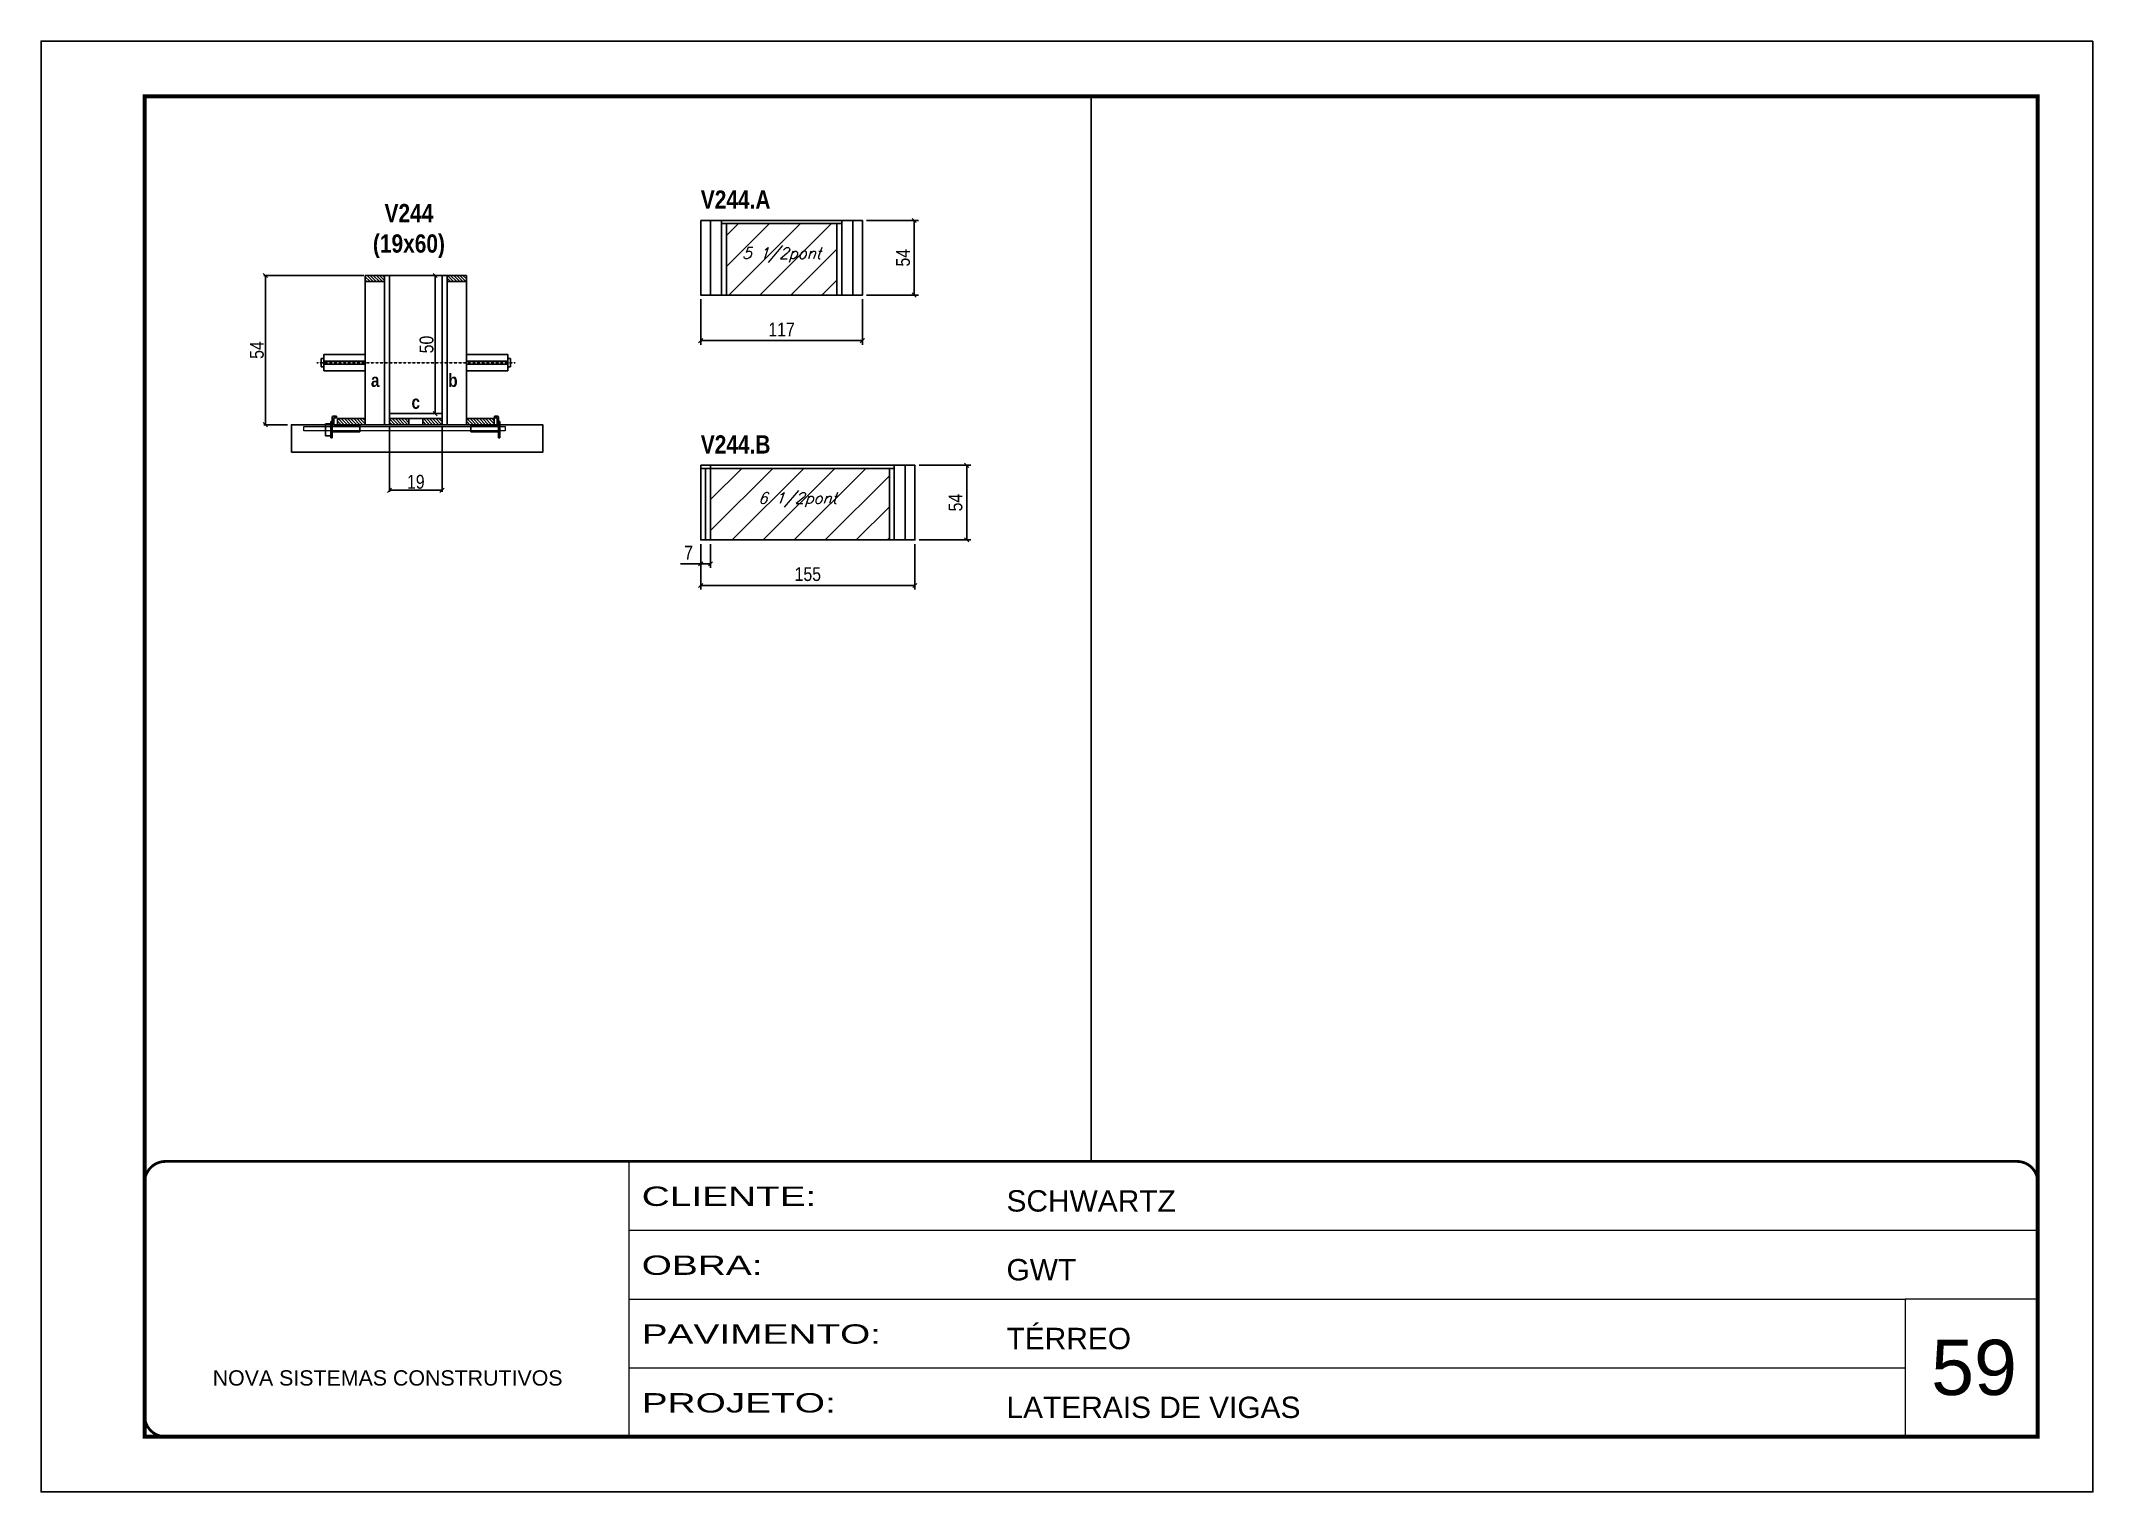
# Model space of a CAD drawing. Extents: x 2603 to 22413, y 1253 to 30260.
# Drawn here: x 5773 to 7258, y 12739 to 13789 of the extents above; entities that cross this region are included whole.
import ezdxf

# ---------------------------------------------------------------- set-up
doc = ezdxf.new("R2010")
doc.units = 0
for name, pattern in [('CONTINUO', [0]), ('DASHED', [0.75, 0.5, -0.25]), ('HIDDEN', [0.375, 0.25, -0.125])]:
    doc.linetypes.add(name, pattern=pattern)
for name, color, linetype in [('barrote', 251, 'Continuous'), ('COTA', 241, 'Continuous'), ('detalhes', 4, 'Continuous'), ('NOMENCLATURA', 7, 'Continuous'), ('Painéis', 200, 'Continuous'), ('presilha', 1, 'Continuous'), ('SARR_2.2x10', 60, 'Continuous'), ('SARR_2.2x7', 40, 'Continuous'), ('SARR_3.5x7', 81, 'Continuous'), ('TENSOR', 3, 'Continuous'), ('texto', 7, 'Continuous')]:
    doc.layers.add(name, color=color, linetype=linetype)
for name, color, linetype, lineweight in [('CARIMBO', 255, 'Continuous', 9), ('CONCRETO', 251, 'Continuous', 25), ('Folhas', 255, 'Continuous', 9), ('Hachura', 251, 'Continuous', 9), ('SARRAFO DE PRESSAO', 251, 'DASHED', 9), ('SCO-___-LAJ', 2, 'Continuous', 0)]:
    doc.layers.add(name, color=color, linetype=linetype, lineweight=lineweight)
doc.layers.add('Laje_Perimetro', color=7, linetype='Continuous', plot=False)
doc.styles.add('ARIAL', font='arial.ttf')
doc.styles.add('COTA TECNICA', font='techl___.ttf', dxfattribs={"height": 10})
doc.styles.add('COTA TECNICA 2X', font='techl___.ttf', dxfattribs={"height": 10})
doc.styles.add('Romans', font='romans.shx')
doc.styles.add('TECNICA', font='techb___.ttf', dxfattribs={"height": 10})
doc.styles.add('Tecnologia', font='')
doc.styles.get('Tecnologia').set_extended_font_data('Forgotten Futurist')
doc.dimstyles.new('PAINEL', dxfattribs={"dimtxt": 10, "dimasz": 3, "dimexe": 3, "dimexo": 3, "dimgap": 3, "dimtad": 1, "dimdec": 1, "dimzin": 12, "dimdsep": 46, "dimtxsty": 'COTA TECNICA', "dimblk1": 'OBLIQUE', "dimblk2": 'OBLIQUE', "dimsah": 1, "dimcen": 0.9, "dimclrd": 4, "dimclre": 4, "dimclrt": 240, "dimadec": 1, "dimazin": 3, "dimtfac": 1, "dimtdec": 1, "dimtmove": 0, "dimatfit": 3, "dimfxl": 1, "dimtolj": 1, "dimtzin": 12, "dimarcsym": 0})
doc.dimstyles.new('SECAO', dxfattribs={"dimscale": 0.333333, "dimtxt": 5, "dimasz": 9, "dimexe": 3, "dimexo": 3, "dimgap": 3, "dimtad": 1, "dimdec": 1, "dimlfac": 0.5, "dimzin": 12, "dimdsep": 46, "dimtxsty": 'COTA TECNICA 2X', "dimblk1": 'OBLIQUE', "dimblk2": 'OBLIQUE', "dimsah": 1, "dimcen": 0.9, "dimclrd": 4, "dimclre": 4, "dimclrt": 240, "dimadec": 1, "dimazin": 3, "dimtfac": 1, "dimtdec": 1, "dimtmove": 0, "dimatfit": 3, "dimfxl": 1, "dimtolj": 1, "dimtzin": 12, "dimarcsym": 0})
pattern_1 = [(135, (39260.7629, -110000.6671), (-1.122532015, -1.122532015), [])]

msp = doc.modelspace()

# ---------------------------------------------------------------- texts
at = {"layer": 'CARIMBO', "style": 'ARIAL'}
msp.add_text('59', height=40, dxfattribs=at).set_placement((7140.83, 12809.27))
at = {"layer": 'detalhes', "style": 'TECNICA'}
for s, p in [('a', (6011.75, 13538.84)), ('b', (6067.72, 13538.83)), ('c', (6041.09, 13522.97))]:
    msp.add_text(s, height=9.6, dxfattribs=at).set_placement(p)
at = {"layer": 'NOMENCLATURA', "style": 'TECNICA'}
for s, p in [('V244.A', (6250.44, 13667.8)), ('V244.B', (6250.44, 13490.61))]:
    msp.add_text(s, height=13.2, dxfattribs=at).set_placement(p)
at = {"layer": 'NOMENCLATURA', "insert": (6039.22, 13671.2), "char_height": 13.2, "attachment_point": 2, "style": 'TECNICA'}
msp.add_mtext_dynamic_manual_height_columns('V244\\P(19x60)', width=300.2766, gutter_width=1, heights=[0], dxfattribs=at)
at = {"layer": 'texto', "color": 2, "char_height": 8, "attachment_point": 5, "style": 'Romans'}
for s, insert in [('{\\Q19;\\C256;5 1/2pont}', (6308.94, 13634.28)), ('{\\Q19;\\C256;6 1/2pont}', (6320.44, 13457.09))]:
    msp.add_mtext(s, dxfattribs=dict(at, insert=insert))

# ---------------------------------------------------------------- blocks, each defined once
blk = doc.blocks.new('9999999999')
at = {"color": 30, "linetype": 'CONTINUO'}
for p, q in [((98564.6, 34230.2), (98564.6, 34429.4)), ((98564.6, 34379.6), (99584, 34379.6)), ((98564.6, 34329.8), (99488, 34329.8)), ((99584, 34329.8), (99488, 34329.8)), ((99488, 34329.8), (99488, 34230.2)), ((98564.6, 34280), (99488, 34280))]:
    blk.add_line(p, q, dxfattribs=at)
at = {"color": 30, "linetype": 'CONTINUO', "const_width": 2}
blk.add_lwpolyline([(99584, 34230.2), (99584, 34414.4, 0.414214), (99569, 34429.4), (98229, 34429.4, 0.414214), (98214, 34414.4), (98214, 34245.2, 0.414214), (98229, 34230.2), (99584, 34230.2)], format="xyb", dxfattribs=at)
at = {"layer": 'Folhas'}
blk.add_lwpolyline([(98139, 34190.2), (99624, 34190.2), (99624, 35240.2), (98139, 35240.2)], close=True, dxfattribs=at)
at = {"layer": 'Folhas', "color": 30, "const_width": 3}
blk.add_lwpolyline([(98214, 34230.2), (99584, 34230.2), (99584, 35200.2), (98214, 35200.2)], close=True, dxfattribs=at)
at = {"color": 7, "linetype": 'Continuous', "ltscale": 5, "style": 'ARIAL'}
for s, height, p in [('SCHWARTZ', 15.48, (98837.7, 34393.1)), ('GWT', 15.48, (98837.7, 34343.3)), ('TÉRREO', 15.48, (98837.7, 34293.5)), ('NOVA SISTEMAS CONSTRUTIVOS', 11.059, (98263.2, 34267.2)), ('LATERAIS DE VIGAS', 15.483, (98837.7, 34243.7))]:
    blk.add_text(s, height=height, dxfattribs=at).set_placement(p)
at = {"layer": 'Folhas', "color": 7, "style": 'Tecnologia', "width": 1.5}
for s, p in [('CLIENTE:', (98573.7, 34397.2)), ('OBRA:', (98573.7, 34347.3)), ('PAVIMENTO:', (98573.7, 34297.5)), ('PROJETO:', (98573.7, 34247.7))]:
    blk.add_text(s, height=14, dxfattribs=at).set_placement(p)
blk = doc.blocks.new('_Oblique')
at = {"color": 0, "linetype": 'ByBlock', "lineweight": -2}
blk.add_line((-0.5, -0.5), (0.5, 0.5), dxfattribs=at)
blk = doc.blocks.new('*D1529')
at = {"layer": 'COTA', "color": 4, "linetype": 'ByBlock', "lineweight": -2, "transparency": 16777216}
for p, q in [((6250.4, 13602.3), (6250.4, 13569.3)), ((6367.4, 13602.3), (6367.4, 13569.3)), ((6367.4, 13572.3), (6250.4, 13572.3))]:
    blk.add_line(p, q, dxfattribs=at)
at = {"layer": 'Defpoints', "color": 0, "linetype": 'ByBlock', "transparency": 16777216}
for p in [(6250.4, 13605.3), (6367.4, 13605.3), (6250.4, 13572.3)]:
    blk.add_point(p, dxfattribs=at)
at = {"layer": 'COTA', "color": 4, "linetype": 'ByBlock', "lineweight": -2, "transparency": 16777216, "xscale": 3, "yscale": 3, "zscale": 3, "rotation": 180}
blk.add_blockref('_Oblique', (6250.4, 13572.3), dxfattribs=at)
at = {"layer": 'COTA', "color": 4, "linetype": 'ByBlock', "lineweight": -2, "transparency": 16777216, "xscale": 3, "yscale": 3, "zscale": 3}
blk.add_blockref('_Oblique', (6367.4, 13572.3), dxfattribs=at)
at = {"layer": 'COTA', "color": 240, "linetype": 'ByBlock', "transparency": 16777216, "insert": (6308.9, 13580.4), "char_height": 10, "attachment_point": 5, "style": 'COTA TECNICA'}
blk.add_mtext('\\A1;117', dxfattribs=at)
blk = doc.blocks.new('*D1530')
at = {"layer": 'COTA', "color": 4, "linetype": 'ByBlock', "lineweight": -2, "transparency": 16777216}
for p, q in [((6370.4, 13659.3), (6407.9, 13659.3)), ((6404.9, 13659.3), (6404.9, 13605.3)), ((6370.4, 13605.3), (6407.9, 13605.3))]:
    blk.add_line(p, q, dxfattribs=at)
at = {"layer": 'Defpoints', "color": 0, "linetype": 'ByBlock', "transparency": 16777216}
for p in [(6367.4, 13659.3), (6367.4, 13605.3), (6404.9, 13605.3)]:
    blk.add_point(p, dxfattribs=at)
at = {"layer": 'COTA', "color": 4, "linetype": 'ByBlock', "lineweight": -2, "transparency": 16777216, "xscale": 3, "yscale": 3, "zscale": 3}
for p, rotation in [((6404.9, 13659.3), 90), ((6404.9, 13605.3), 270)]:
    blk.add_blockref('_Oblique', p, dxfattribs=dict(at, rotation=rotation))
at = {"layer": 'COTA', "color": 240, "linetype": 'ByBlock', "transparency": 16777216, "insert": (6396.8, 13632.3), "char_height": 10, "attachment_point": 5, "rotation": 90, "style": 'COTA TECNICA'}
blk.add_mtext('\\A1;54', dxfattribs=at)
blk = doc.blocks.new('*D1531')
at = {"layer": 'COTA', "color": 4, "linetype": 'ByBlock', "lineweight": -2, "transparency": 16777216}
for p, q in [((6250.4, 13425.1), (6250.4, 13392.1)), ((6405.4, 13425.1), (6405.4, 13392.1)), ((6405.4, 13395.1), (6250.4, 13395.1))]:
    blk.add_line(p, q, dxfattribs=at)
at = {"layer": 'Defpoints', "color": 0, "linetype": 'ByBlock', "transparency": 16777216}
for p in [(6250.4, 13428.1), (6405.4, 13428.1), (6250.4, 13395.1)]:
    blk.add_point(p, dxfattribs=at)
at = {"layer": 'COTA', "color": 4, "linetype": 'ByBlock', "lineweight": -2, "transparency": 16777216, "xscale": 3, "yscale": 3, "zscale": 3, "rotation": 180}
blk.add_blockref('_Oblique', (6250.4, 13395.1), dxfattribs=at)
at = {"layer": 'COTA', "color": 4, "linetype": 'ByBlock', "lineweight": -2, "transparency": 16777216, "xscale": 3, "yscale": 3, "zscale": 3}
blk.add_blockref('_Oblique', (6405.4, 13395.1), dxfattribs=at)
at = {"layer": 'COTA', "color": 240, "linetype": 'ByBlock', "transparency": 16777216, "insert": (6327.9, 13403.3), "char_height": 10, "attachment_point": 5, "style": 'COTA TECNICA'}
blk.add_mtext('\\A1;155', dxfattribs=at)
blk = doc.blocks.new('*D1532')
at = {"layer": 'COTA', "color": 4, "linetype": 'ByBlock', "lineweight": -2, "transparency": 16777216}
for p, q in [((6408.4, 13482.1), (6445.9, 13482.1)), ((6442.9, 13482.1), (6442.9, 13428.1)), ((6408.4, 13428.1), (6445.9, 13428.1))]:
    blk.add_line(p, q, dxfattribs=at)
at = {"layer": 'Defpoints', "color": 0, "linetype": 'ByBlock', "transparency": 16777216}
for p in [(6405.4, 13482.1), (6405.4, 13428.1), (6442.9, 13428.1)]:
    blk.add_point(p, dxfattribs=at)
at = {"layer": 'COTA', "color": 4, "linetype": 'ByBlock', "lineweight": -2, "transparency": 16777216, "xscale": 3, "yscale": 3, "zscale": 3}
for p, rotation in [((6442.9, 13482.1), 90), ((6442.9, 13428.1), 270)]:
    blk.add_blockref('_Oblique', p, dxfattribs=dict(at, rotation=rotation))
at = {"layer": 'COTA', "color": 240, "linetype": 'ByBlock', "transparency": 16777216, "insert": (6434.8, 13455.1), "char_height": 10, "attachment_point": 5, "rotation": 90, "style": 'COTA TECNICA'}
blk.add_mtext('\\A1;54', dxfattribs=at)
blk = doc.blocks.new('*D1533')
at = {"layer": 'COTA', "color": 4, "linetype": 'ByBlock', "lineweight": -2, "transparency": 16777216}
for p, q in [((6250.4, 13425.1), (6250.4, 13407.8)), ((6257.4, 13425.1), (6257.4, 13407.8)), ((6250.4, 13410.8), (6235.7, 13410.8)), ((6257.4, 13410.8), (6250.4, 13410.8))]:
    blk.add_line(p, q, dxfattribs=at)
at = {"layer": 'Defpoints', "color": 0, "linetype": 'ByBlock', "transparency": 16777216}
for p in [(6250.4, 13428.1), (6257.4, 13428.1), (6250.4, 13410.8)]:
    blk.add_point(p, dxfattribs=at)
at = {"layer": 'COTA', "color": 4, "linetype": 'ByBlock', "lineweight": -2, "transparency": 16777216, "xscale": 3, "yscale": 3, "zscale": 3, "rotation": 180}
blk.add_blockref('_Oblique', (6250.4, 13410.8), dxfattribs=at)
at = {"layer": 'COTA', "color": 4, "linetype": 'ByBlock', "lineweight": -2, "transparency": 16777216, "xscale": 3, "yscale": 3, "zscale": 3}
blk.add_blockref('_Oblique', (6257.4, 13410.8), dxfattribs=at)
at = {"layer": 'COTA', "color": 240, "linetype": 'ByBlock', "transparency": 16777216, "insert": (6241.6, 13418.9), "char_height": 10, "attachment_point": 5, "style": 'COTA TECNICA'}
blk.add_mtext('\\A1;7', dxfattribs=at)
blk = doc.blocks.new('*D278')
at = {"layer": 'COTA', "color": 4, "lineweight": -2, "transparency": 16777216}
for p, q in [((6025.2, 13510.5), (6025.2, 13463)), ((6063.2, 13510.5), (6063.2, 13463)), ((6063.2, 13464), (6025.2, 13464))]:
    blk.add_line(p, q, dxfattribs=at)
at = {"layer": 'Defpoints', "color": 0, "transparency": 16777216}
for p in [(6025.2, 13511.5), (6063.2, 13511.5), (6025.2, 13464)]:
    blk.add_point(p, dxfattribs=at)
at = {"layer": 'COTA', "color": 4, "lineweight": -2, "transparency": 16777216, "xscale": 3, "yscale": 3, "zscale": 3, "rotation": 180}
blk.add_blockref('_Oblique', (6025.2, 13464), dxfattribs=at)
at = {"layer": 'COTA', "color": 4, "lineweight": -2, "transparency": 16777216, "xscale": 3, "yscale": 3, "zscale": 3}
blk.add_blockref('_Oblique', (6063.2, 13464), dxfattribs=at)
at = {"layer": 'COTA', "color": 240, "transparency": 16777216, "insert": (6044.2, 13470.1), "char_height": 10, "attachment_point": 5, "style": 'COTA TECNICA 2X'}
blk.add_mtext('\\A1;19', dxfattribs=at)
blk = doc.blocks.new('PRESILHA METÁLICA 1')
at = {"layer": 'presilha'}
for p, q in [((0, 13), (6, 13)), ((0, 13), (0, 0)), ((6, 0), (0, 0)), ((6, 15.5), (7.5, 15.5)), ((6, -2.5), (6, 15.5)), ((6, 13), (6, 0)), ((7.5, 10.6), (7.5, 19.9)), ((7.5, 15.5), (7.5, -2.5)), ((37.5, 4.1), (7.5, 4.1)), ((12, 21), (8.6, 21)), ((9, 11.6), (9, 18.9)), ((12, 19.5), (9.6, 19.5)), ((37.5, 11), (9.6, 11)), ((12, 21), (12, 19.5)), ((37.5, 11), (37.5, 4.1)), ((7.5, -2.5), (6, -2.5))]:
    blk.add_line(p, q, dxfattribs=at)
for centre, radius, start, end in [((8.6, 19.9), 1.14, 90, 180), ((9.6, 18.9), 0.57, 90, 180), ((9.6, 11.6), 0.57, 180, 270)]:
    blk.add_arc(centre, radius, start, end, dxfattribs=at)
blk = doc.blocks.new('PRESILHA METÁLICA 2')
at = {"layer": 'presilha'}
for p, q in [((-5.2, 23.5), (-5.2, 22)), ((-5.2, 23.5), (-1.9, 23.5)), ((-0.8, 14.6), (-0.8, 22.4)), ((-30.8, 13.5), (-30.8, 6.6)), ((-30.8, 13.5), (-2.8, 13.5)), ((-30.8, 6.6), (-0.8, 6.6)), ((-5.2, 22), (-2.8, 22)), ((-2.2, 14.1), (-2.2, 21.4)), ((0.8, 18), (-0.8, 18)), ((-0.8, 18), (-0.8, 0)), ((-0.8, 0), (0.8, 0)), ((0.8, 0), (0.8, 18))]:
    blk.add_line(p, q, dxfattribs=at)
for centre, radius, start, end in [((-1.9, 22.4), 1.14, 0, 90), ((-2.8, 21.4), 0.57, 0, 90), ((-2.8, 14.1), 0.57, 270, 0)]:
    blk.add_arc(centre, radius, start, end, dxfattribs=at)
blk = doc.blocks.new('*D279')
at = {"layer": 'COTA', "color": 4, "lineweight": -2, "transparency": 16777216}
for p, q in [((6006.6, 13619.5), (5934.3, 13619.5)), ((5935.3, 13619.5), (5935.3, 13511.5)), ((5951.4, 13511.5), (5934.3, 13511.5))]:
    blk.add_line(p, q, dxfattribs=at)
at = {"layer": 'Defpoints', "color": 0, "transparency": 16777216}
for p in [(6007.6, 13619.5), (5935.3, 13511.5), (5952.4, 13511.5)]:
    blk.add_point(p, dxfattribs=at)
at = {"layer": 'COTA', "color": 4, "lineweight": -2, "transparency": 16777216, "xscale": 3, "yscale": 3, "zscale": 3}
for p, rotation in [((5935.3, 13619.5), 90), ((5935.3, 13511.5), 270)]:
    blk.add_blockref('_Oblique', p, dxfattribs=dict(at, rotation=rotation))
at = {"layer": 'COTA', "color": 240, "transparency": 16777216, "insert": (5929.2, 13565.5), "char_height": 10, "attachment_point": 5, "rotation": 90, "style": 'COTA TECNICA 2X'}
blk.add_mtext('\\A1;54', dxfattribs=at)
blk = doc.blocks.new('*D1477')
at = {"layer": 'COTA', "color": 4, "lineweight": -2, "transparency": 16777216}
for p, q in [((6062.2, 13619.5), (6057.2, 13619.5)), ((6058.2, 13519.5), (6058.2, 13619.5)), ((6062.2, 13519.5), (6057.2, 13519.5))]:
    blk.add_line(p, q, dxfattribs=at)
at = {"layer": 'Defpoints', "color": 0, "transparency": 16777216}
for p in [(6058.2, 13619.5), (6063.2, 13619.5), (6063.2, 13519.5)]:
    blk.add_point(p, dxfattribs=at)
at = {"layer": 'COTA', "color": 4, "lineweight": -2, "transparency": 16777216, "xscale": 3, "yscale": 3, "zscale": 3}
for p, rotation in [((6058.2, 13619.5), 90), ((6058.2, 13519.5), 270)]:
    blk.add_blockref('_Oblique', p, dxfattribs=dict(at, rotation=rotation))
at = {"layer": 'COTA', "color": 240, "transparency": 16777216, "insert": (6052, 13569.5), "char_height": 10, "attachment_point": 5, "rotation": 90, "style": 'COTA TECNICA 2X'}
blk.add_mtext('\\A1;50', dxfattribs=at)

# ---------------------------------------------------------------- dimensions: what is measured, and where the dimension line sits
at = {"layer": 'COTA', "linetype": 'ByBlock'}
for base, p1, p2, picture, middle in [((6404.92, 13605.28), (6367.44, 13659.28), (6367.44, 13605.28), '*D1530', (6396.81, 13632.28)), ((6442.92, 13428.09), (6405.44, 13482.09), (6405.44, 13428.09), '*D1532', (6434.81, 13455.09))]:
    dim = msp.add_linear_dim(base=base, p1=p1, p2=p2, angle=90, dimstyle='PAINEL', dxfattribs=at)
    dim.commit()
    dim.dimension.update_dxf_attribs({"geometry": picture, "text_midpoint": middle})
at = {"layer": 'COTA'}
for base, p1, p2, picture, middle in [((5935.31, 13511.5, 0), (6007.62, 13619.5), (5952.41, 13511.5, 0), '*D279', (5929.2, 13565.5, 0)), ((6058.15, 13619.5), (6063.22, 13519.5), (6063.22, 13619.5), '*D1477', (6052.04, 13569.5))]:
    dim = msp.add_linear_dim(base=base, p1=p1, p2=p2, angle=90, dimstyle='SECAO', dxfattribs=at)
    dim.commit()
    dim.dimension.update_dxf_attribs({"geometry": picture, "text_midpoint": middle})
at = {"layer": 'COTA', "linetype": 'ByBlock'}
for base, p1, p2, picture, middle in [((6250.44, 13572.33), (6367.44, 13605.28), (6250.44, 13605.28), '*D1529', (6308.94, 13580.41)), ((6250.44, 13410.79), (6257.44, 13428.09), (6250.44, 13428.09), '*D1533', (6241.58, 13418.86)), ((6250.44, 13395.14), (6405.44, 13428.09), (6250.44, 13428.09), '*D1531', (6327.94, 13403.25))]:
    dim = msp.add_linear_dim(base=base, p1=p1, p2=p2, dimstyle='PAINEL', dxfattribs=at)
    dim.commit()
    dim.dimension.update_dxf_attribs({"geometry": picture, "text_midpoint": middle})
at = {"layer": 'COTA'}
dim = msp.add_linear_dim(base=(6025.22, 13464.03), p1=(6063.22, 13511.5), p2=(6025.22, 13511.5), angle=180, dimstyle='SECAO', dxfattribs=at)
dim.commit()
dim.dimension.update_dxf_attribs({"geometry": '*D278', "text_midpoint": (6044.22, 13464.03), "dimtype": 160})

# ---------------------------------------------------------------- hatches: boundary and pattern name
at = {"layer": 'Hachura', "linetype": 'ByBlock'}
h = msp.add_hatch(dxfattribs=at)
h.set_pattern_fill('ANSI31', color=256, scale=5)
h.set_pattern_definition([(45, (-126418.031, -5371.03), (-11.2253202, 11.2253202), [])])
h.paths.add_polyline_path([(6386.94, 13479.89), (6257.44, 13479.89), (6257.44, 13428.09), (6386.94, 13428.09)])
h.paths.add_polyline_path([(6348.94, 13657.08), (6268.94, 13657.08), (6268.94, 13605.28), (6348.94, 13605.28)])
h.paths.add_polyline_path([(6284.14, 13449.1), (6351.38, 13449.1), (6356.88, 13465.07), (6289.64, 13465.07)], flags=24)
h.paths.add_polyline_path([(6272.57, 13626.29), (6340.19, 13626.29), (6345.69, 13642.27), (6278.07, 13642.27)], flags=24)
at = {"layer": 'SARR_2.2x10'}
h = msp.add_hatch(dxfattribs=at)
h.set_pattern_fill('ANSI31', color=256, scale=0.5, angle=90)
h.set_pattern_definition([(135, (39181.1629, -110000.6671), (-1.122532015, -1.122532015), [])])
h.paths.add_polyline_path([(5987.62, 13515.9), (5987.62, 13511.5), (6007.62, 13511.5), (6007.62, 13515.9)])
h = msp.add_hatch(dxfattribs=at)
h.set_pattern_fill('ANSI31', color=256, scale=0.5, angle=90)
h.set_pattern_definition([(135, (39274.3629, -110000.6671), (-1.122532015, -1.122532015), [])])
h.paths.add_polyline_path([(6080.82, 13515.9), (6080.82, 13511.5), (6100.82, 13511.5), (6100.82, 13515.9)])
at = {"layer": 'SARR_2.2x7'}
h = msp.add_hatch(dxfattribs=at)
h.set_pattern_fill('ANSI31', color=256, scale=0.5, angle=90)
h.set_pattern_definition([(135, (39175.1629, -109897.0671), (-1.122532015, -1.122532015), [])])
h.paths.add_polyline_path([(6021.62, 13619.5), (6021.62, 13615.1), (6007.62, 13615.1), (6007.62, 13619.5)])
h = msp.add_hatch(dxfattribs=at)
h.set_pattern_fill('ANSI31', color=256, scale=0.5, angle=90)
h.set_pattern_definition([(135, (39195.1629, -109897.0671), (-1.122532015, -1.122532015), [])])
h.paths.add_polyline_path([(6066.82, 13619.5), (6066.82, 13615.1), (6080.82, 13615.1), (6080.82, 13619.5)])
h = msp.add_hatch(dxfattribs=at)
h.set_pattern_fill('ANSI31', color=256, scale=0.5, angle=90)
h.set_pattern_definition(pattern_1)
h.paths.add_polyline_path([(6039.22, 13511.5), (6039.22, 13515.9), (6025.22, 13515.9), (6025.22, 13511.5)])
h = msp.add_hatch(dxfattribs=at)
h.set_pattern_fill('ANSI31', color=256, scale=0.5, angle=90)
h.set_pattern_definition(pattern_1)
h.paths.add_polyline_path([(6049.22, 13515.9), (6049.22, 13511.5), (6063.22, 13511.5), (6063.22, 13515.9)])

# ---------------------------------------------------------------- linework, layer by layer
at = {"ltscale": 3}
for p, q in [((5975.62, 13559.35), (5975.62, 13553.35)), ((5977.62, 13559.35), (5975.62, 13559.35)), ((5977.62, 13562.35), (5977.62, 13550.35)), ((5977.62, 13562.35), (6007.62, 13562.35)), ((6110.82, 13562.35), (6080.82, 13562.35)), ((6110.82, 13562.35), (6110.82, 13550.35)), ((6112.82, 13559.35), (6110.82, 13559.35)), ((6112.82, 13559.35), (6112.82, 13553.35)), ((5977.62, 13553.35), (5975.62, 13553.35)), ((6007.62, 13557.35), (5977.62, 13557.35)), ((6007.62, 13555.35), (5977.62, 13555.35)), ((5977.62, 13550.35), (6007.62, 13550.35)), ((6080.82, 13557.35), (6110.82, 13557.35)), ((6080.82, 13555.35), (6110.82, 13555.35)), ((6110.82, 13550.35), (6080.82, 13550.35)), ((6110.82, 13553.35), (6112.82, 13553.35))]:
    msp.add_line(p, q, dxfattribs=at)
at = {"layer": 'barrote'}
msp.add_lwpolyline([(5954.17, 13491.5), (6136.09, 13491.5), (6136.09, 13511.5), (5954.17, 13511.5)], close=True, dxfattribs=at)
at = {"layer": 'CONCRETO', "linetype": 'Continuous'}
msp.add_line((6025.22, 13619.5), (6063.22, 13619.5), dxfattribs=at)
at = {"layer": 'COTA', "linetype": 'ByBlock'}
msp.add_line((6532.97, 13749.12), (6532.97, 12978.37), dxfattribs=at)
at = {"layer": 'detalhes', "color": 250}
msp.add_line((5954.17, 13491.5), (5954.17, 13511.5), dxfattribs=at)
at = {"layer": 'Laje_Perimetro'}
msp.add_lwpolyline([(7257.97, 13789.12), (5772.97, 13789.12), (5772.97, 12739.12), (7257.97, 12739.12)], close=True, dxfattribs=at)
at = {"layer": 'Painéis', "linetype": 'Continuous'}
for p, q in [((6367.44, 13605.28), (6367.44, 13659.28)), ((6405.44, 13428.09), (6405.44, 13482.09))]:
    msp.add_line(p, q, dxfattribs=at)
for points in [[(6250.44, 13659.28), (6367.44, 13659.28), (6367.44, 13605.28), (6250.44, 13605.28)], [(6021.62, 13511.5), (6021.62, 13619.5), (6025.22, 13619.5), (6025.22, 13511.5)], [(6066.82, 13511.5), (6066.82, 13619.5), (6063.22, 13619.5), (6063.22, 13511.5)], [(6063.22, 13519.5), (6025.22, 13519.5), (6025.22, 13515.9), (6063.22, 13515.9)], [(6250.44, 13482.09), (6405.44, 13482.09), (6405.44, 13428.09), (6250.44, 13428.09)]]:
    msp.add_lwpolyline(points, close=True, dxfattribs=at)
at = {"layer": 'SARR_2.2x10'}
for points in [[(5987.62, 13515.9), (6007.62, 13515.9), (6007.62, 13511.5), (5987.62, 13511.5)], [(6080.82, 13515.9), (6100.82, 13515.9), (6100.82, 13511.5), (6080.82, 13511.5)]]:
    msp.add_lwpolyline(points, close=True, dxfattribs=at)
at = {"layer": 'SARR_2.2x7', "linetype": 'Continuous'}
for p, q in [((6257.44, 13605.28), (6257.44, 13659.28)), ((6265.44, 13657.08), (6352.44, 13657.08)), ((6360.44, 13605.28), (6360.44, 13659.28)), ((6250.44, 13479.89), (6390.44, 13479.89)), ((6398.44, 13428.09), (6398.44, 13482.09))]:
    msp.add_line(p, q, dxfattribs=at)
at = {"layer": 'SARR_2.2x7', "linetype": 'HIDDEN'}
msp.add_line((6257.44, 13428.09), (6257.44, 13482.09), dxfattribs=at)
at = {"layer": 'SARR_2.2x7', "elevation": 0}
for points in [[(6007.62, 13619.5), (6021.62, 13619.5), (6021.62, 13615.1), (6007.62, 13615.1)], [(6080.82, 13619.5), (6066.82, 13619.5), (6066.82, 13615.1), (6080.82, 13615.1)]]:
    msp.add_lwpolyline(points, close=True, dxfattribs=at)
at = {"layer": 'SARR_2.2x7'}
for points in [[(6025.22, 13515.9), (6039.22, 13515.9), (6039.22, 13511.5), (6025.22, 13511.5)], [(6063.22, 13515.9), (6049.22, 13515.9), (6049.22, 13511.5), (6063.22, 13511.5)]]:
    msp.add_lwpolyline(points, close=True, dxfattribs=at)
at = {"layer": 'SARR_3.5x7'}
for p, q in [((6265.44, 13659.28), (6265.44, 13605.28)), ((6268.94, 13657.08), (6268.94, 13605.28)), ((6348.94, 13657.08), (6348.94, 13605.28)), ((6352.44, 13659.28), (6352.44, 13605.28)), ((6253.94, 13479.89), (6253.94, 13428.09)), ((6386.94, 13479.89), (6386.94, 13428.09)), ((6390.44, 13482.09), (6390.44, 13428.09))]:
    msp.add_line(p, q, dxfattribs=at)
for points in [[(6021.62, 13615.1), (6007.62, 13615.1), (6007.62, 13511.5), (6021.62, 13511.5)], [(6066.82, 13615.1), (6080.82, 13615.1), (6080.82, 13511.5), (6066.82, 13511.5)]]:
    msp.add_lwpolyline(points, close=True, dxfattribs=at)
at = {"layer": 'SCO-___-LAJ', "color": 1}
msp.add_lwpolyline([(5963.17, 13510.17), (6108.94, 13510.17), (6108.94, 13506.97), (5963.17, 13506.97)], close=True, dxfattribs=at)
at = {"layer": 'TENSOR', "linetype": 'HIDDEN', "ltscale": 0.5}
msp.add_line((5972.62, 13556.35), (6116.13, 13556.35), dxfattribs=at)

# ---------------------------------------------------------------- block references
at = {"layer": 'presilha', "xscale": 0.6666666666666666, "yscale": 0.6666666666666666, "zscale": 0.6666666666666666}
for name, p in [('PRESILHA METÁLICA 1', (5978.76, 13503.54)), ('PRESILHA METÁLICA 2', (6104.5, 13501.87))]:
    msp.add_blockref(name, p, dxfattribs=at)
at = {"layer": 'SARRAFO DE PRESSAO', "color": 6, "linetype": 'ByBlock'}
msp.add_blockref('9999999999', (-92366.01, -21451.08), dxfattribs=at)

msp.set_redraw_order([(e.dxf.handle, doc.entitydb.next_handle()) for e in msp.query("TEXT MTEXT ATTDEF DIMENSION ARC_DIMENSION")])  # texts and dimensions are drawn at this point

doc.saveas('drawing.dxf')
